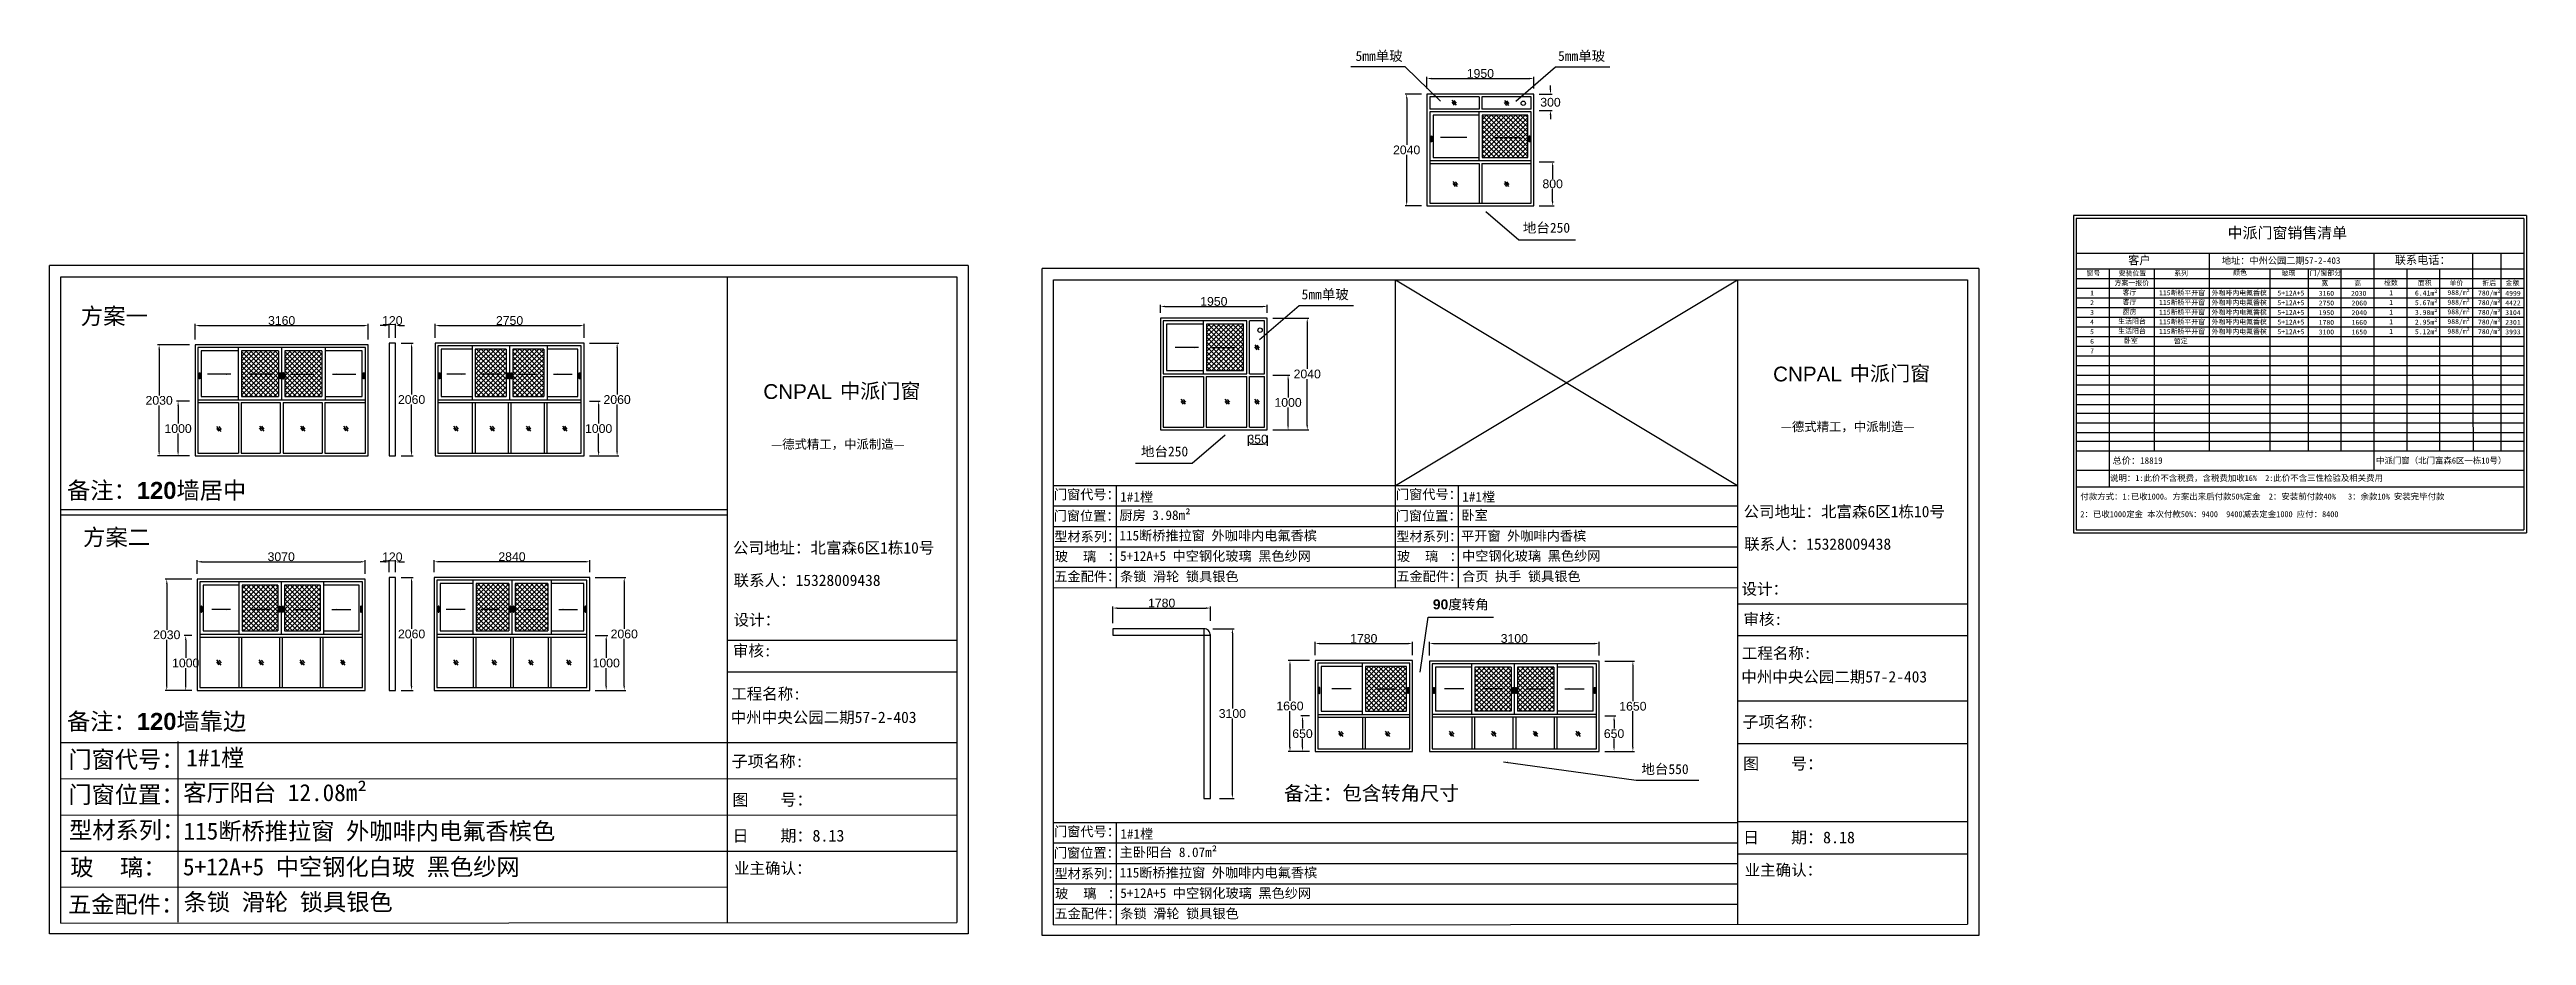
# Model space of a CAD drawing. Header units: inches. Extents: x -138455 to 599497, y -747149 to 13167.
# Drawn here: x 492452 to 537682, y -296026 to -279847 of the extents above; entities that cross this region are included whole.
import ezdxf

# ---------------------------------------------------------------- set-up
doc = ezdxf.new("R2010")
doc.units = ezdxf.units.IN
doc.header["$MEASUREMENT"] = 0
doc.header["$PDMODE"] = 35
doc.header["$PDSIZE"] = -3
doc.layers.add('0 @ 1', color=7, linetype='Continuous')
doc.styles.add('Annotative', font='arialbd.ttf')
doc.styles.add('MtXpl_', font='')
doc.styles.add('MtXpl__1', font='')
doc.styles.get("Standard").update_dxf_attribs({"font": 'arial.ttf'})
doc.styles.get('MtXpl_').set_extended_font_data('SimSun')
doc.styles.get('MtXpl__1').set_extended_font_data('SimSun', bold=True)
doc.dimstyles.get("Standard").update_dxf_attribs({"dimtxt": 80, "dimasz": 70, "dimexe": 40, "dimexo": 80, "dimgap": 0, "dimtad": 1, "dimtih": 1, "dimtoh": 1, "dimdec": 0, "dimzin": 0, "dimdsep": 46, "dimtxsty": 'Standard', "dimcen": 0.09, "dimadec": 0, "dimazin": 0, "dimtfac": 1, "dimtdec": 0, "dimtofl": 0, "dimtmove": 0, "dimatfit": 3, "dimfxl": 0, "dimtolj": 1, "dimtzin": 0, "dimarcsym": 0})
pattern_1 = [(45, (20206.355, 3889.766), (-44.194174, 44.194174), []), (135, (20206.355, 3889.766), (-44.194174, -44.194174), [])]
pattern_2 = [(45, (20206.355, 2546.794), (-44.194174, 44.194174), []), (135, (20206.355, 2546.794), (-44.194174, -44.194174), [])]

msp = doc.modelspace()

# ---------------------------------------------------------------- texts
for p in [(523925, -285908), (505486.2, -286228.3)]:
    msp.add_text('CNPAL', height=269.64).set_placement(p)
for s, height, style, p in [('中派门窗', 269.64, 'MtXpl_', (525325, -285896.9)), ('中派门窗', 269.64, 'MtXpl_', (506886.3, -286217.2)), ('—德式精工，中派制造—', 165.935, 'MtXpl_', (524066, -286817)), ('—德式精工，中派制造—', 165.935, 'MtXpl_', (505627.3, -287137.3)), ('1#1樘', 176.38, 'MtXpl__1', (512002.5, -288104.9)), ('1#1樘', 176.38, 'MtXpl__1', (518249.2, -288102.7)), ('厨房 3.98m²', 176.38, 'MtXpl__1', (511988, -288438.6)), ('卧室', 176.38, 'MtXpl__1', (518234.7, -288436.4)), ('公司地址：北富森6区1栋10号', 207.419, 'MtXpl_', (523386.3, -288388.7)), ('公司地址：北富森6区1栋10号', 207.419, 'MtXpl_', (504932, -289050.7)), ('115断桥推拉窗 外咖啡内电氟香槟', 176.385, 'MtXpl__1', (511988, -288811.7)), ('5+12A+5 中空钢化玻璃 黑色纱网 ', 176.385, 'MtXpl__1', (511999.7, -289184.8)), ('平开窗 外咖啡内香槟', 176.38, 'MtXpl__1', (518227.4, -288816.8)), ('中空钢化玻璃 黑色纱网 ', 176.385, 'MtXpl__1', (518246.3, -289182.6)), ('联系人：15328009438', 207.419, 'MtXpl_', (523397.5, -288981.7)), ('联系人：15328009438', 207.419, 'MtXpl_', (504943.3, -289643.7)), ('条锁 滑轮 锁具银色 ', 176.385, 'MtXpl__1', (511999.7, -289558)), ('合页 执手 锁具银色 ', 176.385, 'MtXpl__1', (518246.3, -289555.7)), ('设计：', 207.42, 'MtXpl_', (523349, -289801.6)), ('设计：', 207.42, 'MtXpl_', (504943.6, -290365.9)), ('审核:', 207.42, 'MtXpl_', (523384.6, -290354)), ('审核:', 207.42, 'MtXpl_', (504930.3, -290928.3)), ('工程名称:', 207.42, 'MtXpl_', (523354.1, -290975.2)), ('中州中央公园二期57-2-403', 207.419, 'MtXpl_', (523345.5, -291405.8)), ('工程名称:', 207.42, 'MtXpl_', (504900.1, -291715.6)), ('中州中央公园二期57-2-403', 207.419, 'MtXpl_', (504891.5, -292146.2)), ('子项名称:', 214.34, 'MtXpl_', (523366.1, -292232.4)), ('子项名称:', 214.34, 'MtXpl_', (504906.7, -292951.4)), ('图    号：', 214.34, 'MtXpl_', (523376.3, -292992.4)), ('图    号：', 214.34, 'MtXpl_', (504922.1, -293654.4)), ('日    期：8.13', 214.336, 'MtXpl_', (504922.8, -294311)), ('主卧阳台 8.07m²', 176.385, 'MtXpl__1', (511992.1, -294594.2)), ('1#1樘', 176.38, 'MtXpl__1', (512006.6, -294260.5)), ('日    期：8.18', 214.336, 'MtXpl_', (523377.1, -294342.9)), ('业主确认：', 207.42, 'MtXpl_', (504951.6, -294902.2)), ('115断桥推拉窗 外咖啡内电氟香槟', 176.385, 'MtXpl__1', (511992.1, -294967.3)), ('业主确认：', 207.42, 'MtXpl_', (523405.8, -294934.1)), ('5+12A+5 中空钢化玻璃 黑色纱网 ', 176.385, 'MtXpl__1', (512003.8, -295340.4)), ('条锁 滑轮 锁具银色 ', 176.385, 'MtXpl__1', (512003.8, -295713.6))]:
    msp.add_text(s, height=height, dxfattribs=dict(style=style)).set_placement(p)
at = {"layer": '0 @ 1', "style": 'Annotative'}
for s, height, p in [('备注：120墙居中', 311.13, (492771.2, -288054.1)), ('门窗代号：', 176.38, (510791.4, -288060.1)), ('门窗代号：', 176.38, (517038.1, -288057.9)), ('门窗位置：', 176.38, (510787.6, -288450.5)), ('门窗位置：', 176.38, (517034.3, -288448.2)), ('型材系列：', 176.38, (510798.7, -288828)), ('玻    璃   ：', 176.38, (510810.1, -289192.4)), ('型材系列：', 176.38, (517045.4, -288825.7)), ('玻    璃   ：', 176.38, (517056.8, -289190.2)), ('五金配件：', 176.38, (510799, -289557.2)), ('五金配件：', 176.38, (517045.7, -289555)), ('备注：120墙靠边', 311.13, (492771.2, -292272.6)), ('门窗代号：', 311.13, (492795, -292968)), ('门窗位置：', 311.13, (492795, -293608.9)), ('型材系列：', 311.13, (492808.1, -294256.5)), ('门窗位置：', 176.38, (510791.7, -294606)), ('门窗代号：', 176.38, (510795.5, -294215.7)), ('玻    璃：', 311.13, (492829.9, -294935.4)), ('型材系列：', 176.38, (510802.8, -294983.5)), ('五金配件：', 311.13, (492787.3, -295611.8)), ('玻    璃   ：', 176.38, (510814.2, -295348)), ('五金配件：', 176.38, (510803.1, -295712.8))]:
    msp.add_text(s, height=height, dxfattribs=at).set_placement(p)
for s, width, insert, char_height, attachment_point in [('{\\fSimSun|b1|i0|c134|p2;5mm单玻}', 1237.966, (517161.7, -279873.6), 180.693, 3), ('{\\fSimSun|b1|i0|c134|p2;5mm单玻}', 1237.966, (519998.2, -279873.6), 180.693, 1), ('{\\fSimSun|b1|i0|c134|p2;地台250}', 1237.966, (519356.1, -283011.7), 180.693, 1), ('{\\fSimSun|b1|i0|c134|p2;中派门窗销售清单}', 2802.276, (532225.2, -283094.3), 200, 1), ('{\\fSimSun|b1|i0|c134|p2;客户}', 485.592, (530408.9, -283619.9), 150, 1), ('{\\fSimSun|b1|i0|c134|p2;联系电话：}', 1409.924, (535276.7, -283615.7), 150, 1), ('{\\fSimSun|b1|i0|c134|p2;窗号}', 485.592, (529649.9, -283886), 90, 1), ('{\\fSimSun|b1|i0|c134|p2;安装位置}', 706.927, (530234.8, -283889.3), 90, 1), ('{\\fSimSun|b1|i0|c134|p2;系列}', 485.592, (531249.1, -283888.2), 90, 1), ('{\\fSimSun|b1|i0|c134|p2;地址：中州公园二期57-2-403}', 3483.473, (532120, -283640.7), 120, 1), ('{\\fSimSun|b1|i0|c134|p2;颜色}', 485.592, (532326.6, -283874.5), 90, 1), ('{\\fSimSun|b1|i0|c134|p2;玻璃}', 485.592, (533212.4, -283886.3), 90, 1), ('{\\fSimSun|b1|i0|c134|p2;门/窗部分}', 603.897, (533724.3, -283883.4), 90, 1), ('{\\fSimSun|b1|i0|c134|p2;樘数}', 603.897, (535080.5, -284061.9), 90, 1), ('{\\fSimSun|b1|i0|c134|p2;金额}', 603.897, (537301.4, -284063), 90, 1), ('{\\fSimSun|b1|i0|c134|p2;5mm单玻}', 1237.966, (515315.2, -284228.3), 180.693, 1), ('{\\fSimSun|b1|i0|c134|p2;2}', 485.592, (529714.3, -284424.8), 90, 1), ('{\\fSimSun|b1|i0|c134|p2;1}', 485.592, (529714.3, -284248.3), 90, 1), ('{\\fSimSun|b1|i0|c134|p2;方案一报价}', 921.091, (530160.5, -284064.7), 90, 1), ('{\\fSimSun|b1|i0|c134|p2;客厅}', 921.091, (530310.2, -284237.8), 90, 1), ('{\\fSimSun|b1|i0|c134|p2;客厅}', 921.091, (530310.2, -284414.3), 90, 1), ('{\\fSimSun|b1|i0|c134|p2;115断桥平开窗}', 921.091, (530972.7, -284244.5), 90, 1), ('{\\fSimSun|b1|i0|c134|p2;115断桥平开窗}', 921.091, (530972.7, -284420.9), 90, 1), ('{\\fSimSun|b1|i0|c134|p2;外咖啡内电氟香槟}', 1741.018, (531932.8, -284245.7), 90, 1), ('{\\fSimSun|b1|i0|c134|p2;外咖啡内电氟香槟}', 1741.018, (531932.8, -284422.1), 90, 1), ('{\\fSimSun|b1|i0|c134|p2;5+12A+5}', 753.781, (533133.9, -284249.4), 90, 1), ('{\\fSimSun|b1|i0|c134|p2;5+12A+5}', 753.781, (533133.9, -284425.9), 90, 1), ('{\\fSimSun|b1|i0|c134|p2;3160}', 753.781, (533888.3, -284254.7), 90, 1), ('{\\fSimSun|b1|i0|c134|p2;2750}', 753.781, (533888.3, -284431.1), 90, 1), ('{\\fSimSun|b1|i0|c134|p2;宽}', 603.897, (533937.2, -284069), 90, 1), ('{\\fSimSun|b1|i0|c134|p2;2030}', 753.781, (534478.8, -284254.8), 90, 1), ('{\\fSimSun|b1|i0|c134|p2;2060}', 753.781, (534488.3, -284431.1), 90, 1), ('{\\fSimSun|b1|i0|c134|p2;高}', 603.897, (534537.2, -284069), 90, 1), ('{\\fSimSun|b1|i0|c134|p2;1}', 753.781, (535177.9, -284244.8), 90, 1), ('{\\fSimSun|b1|i0|c134|p2;1}', 753.781, (535177.9, -284421.3), 90, 1), ('{\\fSimSun|b1|i0|c134|p2;5.67m²}', 753.781, (535645.9, -284426), 90, 1), ('{\\fSimSun|b1|i0|c134|p2;6.41m²}', 753.781, (535645.9, -284249.5), 90, 1), ('{\\fSimSun|b1|i0|c134|p2;面积}', 603.897, (535699, -284065.8), 90, 1), ('{\\fSimSun|b1|i0|c134|p2;988/m²}', 753.781, (536238.5, -284239.2), 90, 1), ('{\\fSimSun|b1|i0|c134|p2;988/m²}', 753.781, (536238.5, -284415.7), 90, 1), ('{\\fSimSun|b1|i0|c134|p2;单价}', 603.897, (536276.7, -284065.8), 90, 1), ('{\\fSimSun|b1|i0|c134|p2;780/m²}', 753.781, (536797.7, -284248.3), 90, 1), ('{\\fSimSun|b1|i0|c134|p2;780/m²}', 753.781, (536797.7, -284424.8), 90, 1), ('{\\fSimSun|b1|i0|c134|p2;折后}', 603.897, (536876.7, -284065.8), 90, 1), ('{\\fSimSun|b1|i0|c134|p2;4999}', 753.781, (537295.3, -284252.8), 90, 1), ('{\\fSimSun|b1|i0|c134|p2;4422}', 753.781, (537295.3, -284429.3), 90, 1), ('{\\fSimSun|b1|i0|c134|p2;方案一}', 1237.966, (494248.3, -284565.1), 300, 3), ('{\\fSimSun|b1|i0|c134|p2;4}', 485.592, (529714.3, -284777.7), 90, 1), ('{\\fSimSun|b1|i0|c134|p2;3}', 485.592, (529714.3, -284601.2), 90, 1), ('{\\fSimSun|b1|i0|c134|p2;生活阳台}', 921.091, (530227.1, -284765.5), 90, 1), ('{\\fSimSun|b1|i0|c134|p2;生活阳台}', 921.091, (530227.1, -284941.9), 90, 1), ('{\\fSimSun|b1|i0|c134|p2;厨房}', 921.091, (530310.2, -284590.7), 90, 1), ('{\\fSimSun|b1|i0|c134|p2;115断桥平开窗}', 921.091, (530972.7, -284597.4), 90, 1), ('{\\fSimSun|b1|i0|c134|p2;115断桥平开窗}', 921.091, (530972.7, -284773.9), 90, 1), ('{\\fSimSun|b1|i0|c134|p2;115断桥平开窗}', 921.091, (530972.7, -284950.3), 90, 1), ('{\\fSimSun|b1|i0|c134|p2;外咖啡内电氟香槟}', 1741.018, (531932.8, -284598.6), 90, 1), ('{\\fSimSun|b1|i0|c134|p2;外咖啡内电氟香槟}', 1741.018, (531932.8, -284775.1), 90, 1), ('{\\fSimSun|b1|i0|c134|p2;外咖啡内电氟香槟}', 1741.018, (531932.8, -284951.5), 90, 1), ('{\\fSimSun|b1|i0|c134|p2;5+12A+5}', 753.781, (533133.9, -284602.4), 90, 1), ('{\\fSimSun|b1|i0|c134|p2;5+12A+5}', 753.781, (533133.9, -284778.8), 90, 1), ('{\\fSimSun|b1|i0|c134|p2;1950}', 753.781, (533888.3, -284607.6), 90, 1), ('{\\fSimSun|b1|i0|c134|p2;1780}', 753.781, (533888.3, -284784.1), 90, 1), ('{\\fSimSun|b1|i0|c134|p2;2040}', 753.781, (534488.3, -284607.6), 90, 1), ('{\\fSimSun|b1|i0|c134|p2;1660}', 753.781, (534488.3, -284784.1), 90, 1), ('{\\fSimSun|b1|i0|c134|p2;1}', 753.781, (535177.9, -284597.8), 90, 1), ('{\\fSimSun|b1|i0|c134|p2;1}', 753.781, (535177.9, -284774.2), 90, 1), ('{\\fSimSun|b1|i0|c134|p2;1}', 753.781, (535177.9, -284950.7), 90, 1), ('{\\fSimSun|b1|i0|c134|p2;3.98m²}', 753.781, (535645.9, -284602.4), 90, 1), ('{\\fSimSun|b1|i0|c134|p2;5.12m²}', 753.781, (535645.9, -284955.4), 90, 1), ('{\\fSimSun|b1|i0|c134|p2;2.95m²}', 753.781, (535645.9, -284778.9), 90, 1), ('{\\fSimSun|b1|i0|c134|p2;988/m²}', 753.781, (536238.5, -284592.2), 90, 1), ('{\\fSimSun|b1|i0|c134|p2;988/m²}', 753.781, (536238.5, -284768.7), 90, 1), ('{\\fSimSun|b1|i0|c134|p2;988/m²}', 753.781, (536238.5, -284945.1), 90, 1), ('{\\fSimSun|b1|i0|c134|p2;780/m²}', 753.781, (536797.7, -284601.3), 90, 1), ('{\\fSimSun|b1|i0|c134|p2;780/m²}', 753.781, (536797.7, -284777.7), 90, 1), ('{\\fSimSun|b1|i0|c134|p2;780/m²}', 753.781, (536797.7, -284954.2), 90, 1), ('{\\fSimSun|b1|i0|c134|p2;3104}', 753.781, (537295.3, -284605.8), 90, 1), ('{\\fSimSun|b1|i0|c134|p2;2301}', 753.781, (537295.3, -284782.3), 90, 1), ('{\\fSimSun|b1|i0|c134|p2;5}', 485.592, (529714.3, -284954.2), 90, 1), ('{\\fSimSun|b1|i0|c134|p2;6}', 485.592, (529714.3, -285130.6), 90, 1), ('{\\fSimSun|b1|i0|c134|p2;7}', 485.592, (529714.3, -285307.1), 90, 1), ('{\\fSimSun|b1|i0|c134|p2;卧室}', 921.091, (530332.6, -285118.4), 90, 1), ('{\\fSimSun|b1|i0|c134|p2;暂定}', 921.091, (531243.8, -285126.8), 90, 1), ('{\\fSimSun|b1|i0|c134|p2;5+12A+5}', 753.781, (533133.9, -284955.3), 90, 1), ('{\\fSimSun|b1|i0|c134|p2;3100}', 753.781, (533888.3, -284960.5), 90, 1), ('{\\fSimSun|b1|i0|c134|p2;1650}', 753.781, (534488.3, -284960.5), 90, 1), ('{\\fSimSun|b1|i0|c134|p2;3993}', 753.781, (537295.3, -284958.7), 90, 1), ('{\\fSimSun|b1|i0|c134|p2;地台250}', 1237.966, (513243.7, -287096.6), 180.693, 3), ('{\\fSimSun|b1|i0|c134|p2;说明：1:此价不含税费，含税费加收16%  2:此价不含三性检验及相关费用}', 6113.097, (530077.5, -287617.7), 110, 1), ('{\\fSimSun|b1|i0|c134|p2;总价：18819}', 2423.77, (530125, -287293.6), 120, 1), ('{\\fSimSun|b1|i0|c134|p2;中派门窗（北门富森6区一栋10号）}', 2734.804, (534935.1, -287297.4), 110, 1), ('{\\fSimSun|b1|i0|c134|p2;付款方式：1:已收1000。方案出来后付款50%定金  2：安装前付款40%   3：余款10% 安装完毕付款}', 7317.005, (529536.2, -287955.1), 110, 1), ('{\\fSimSun|b1|i0|c134|p2;方案二}', 1237.966, (494290.3, -288602.8), 300, 3), ('{\\fSimSun|b1|i0|c134|p2;2：已收1000定金 本次付款50%：9400  9400减去定金1000 应付：8400}', 7317.005, (529536.2, -288277.2), 110, 1), ('90{\\fSimSun|b1|i0|c134|p2;度转角}', 1237.966, (517712.6, -289889.7), 180.693, 1), ('{\\fSimSun|b1|i0|c134|p2;1#1樘}', 4396.385, (494949.4, -292625.1), 311.128, 1), ('{\\fSimSun|b1|i0|c134|p2;地台550}', 1237.966, (521521.2, -292897.9), 180.693, 1), ('{\\fSimSun|b1|i0|c134|p2;客厅阳台 12.08m²}', 4396.385, (494894, -293262), 311.128, 1), ('{\\fSimSun|b1|i0|c134|p2;备注：包含转角尺寸}', 5580.726, (514996, -293298.6), 260, 1), ('{\\fSimSun|b1|i0|c134|p2;115断桥推拉窗 外咖啡内电氟香槟色}', 9006.576, (494897.8, -293964.2), 311.128, 1), ('{\\fSimSun|b1|i0|c134|p2;5+12A+5 中空钢化白玻 黑色纱网}', 7839.588, (494888, -294616.8), 311.128, 1), ('{\\fSimSun|b1|i0|c134|p2;条锁 滑轮 锁具银色 }', 7563.173, (494900, -295259.6), 311.128, 1)]:
    msp.add_mtext_dynamic_manual_height_columns(s, width=width, gutter_width=903.5, heights=[0], dxfattribs=dict(at, insert=insert, char_height=char_height, attachment_point=attachment_point))

# ---------------------------------------------------------------- blocks, each defined once
blk = doc.blocks.new('*D1152')
at = {"color": 0, "lineweight": -2, "transparency": 16777216}
for p, q in [((495110, -285140), (495110, -284858)), ((495190, -284888), (498190, -284888)), ((498270, -285140), (498270, -284858))]:
    blk.add_line(p, q, dxfattribs=at)
at = {"color": 0, "transparency": 16777216}
for points in [[(495190, -284875), (495190, -284902), (495110, -284888)], [(498190, -284875), (498190, -284902), (498270, -284888)]]:
    blk.add_solid(points, dxfattribs=at)
at = {"layer": 'Defpoints', "color": 0, "transparency": 16777216}
for p in [(498270, -284888), (495110, -285240), (498270, -285240)]:
    blk.add_point(p, dxfattribs=at)
at = {"color": 0, "transparency": 16777216, "insert": (496690, -284797), "char_height": 160, "attachment_point": 5}
blk.add_mtext('\\A1;3160', dxfattribs=at)
blk = doc.blocks.new('*D1153')
at = {"color": 0, "lineweight": -2, "transparency": 16777216}
for p, q in [((495010, -286270), (494769, -286270)), ((494799, -286350), (494799, -286678)), ((494799, -287190), (494799, -286862)), ((495010, -287270), (494769, -287270))]:
    blk.add_line(p, q, dxfattribs=at)
at = {"color": 0, "transparency": 16777216}
for points in [[(494786, -286350), (494812, -286350), (494799, -286270)], [(494786, -287190), (494812, -287190), (494799, -287270)]]:
    blk.add_solid(points, dxfattribs=at)
at = {"layer": 'Defpoints', "color": 0, "transparency": 16777216}
for p in [(495110, -286270), (494799, -287270), (495110, -287270)]:
    blk.add_point(p, dxfattribs=at)
at = {"color": 0, "transparency": 16777216, "insert": (494799, -286770), "char_height": 160, "attachment_point": 5}
blk.add_mtext('\\A1;1000', dxfattribs=at)
blk = doc.blocks.new('123as')
at = {"color": 0}
for p, q in [((90189, 51387), (90252, 51462)), ((90194, 51330), (90312, 51470)), ((90251, 51335), (90314, 51410))]:
    blk.add_line(p, q, dxfattribs=at)
blk = doc.blocks.new('*D1154')
at = {"color": 0, "lineweight": -2, "transparency": 16777216}
for p, q in [((498871, -285210), (499093, -285210)), ((499063, -285290), (499063, -286148)), ((499063, -287190), (499063, -286332)), ((498871, -287270), (499093, -287270))]:
    blk.add_line(p, q, dxfattribs=at)
at = {"color": 0, "transparency": 16777216}
for points in [[(499049, -285290), (499076, -285290), (499063, -285210)], [(499049, -287190), (499076, -287190), (499063, -287270)]]:
    blk.add_solid(points, dxfattribs=at)
at = {"layer": 'Defpoints', "color": 0, "transparency": 16777216}
for p in [(498771, -285210), (498771, -287270), (499063, -287270)]:
    blk.add_point(p, dxfattribs=at)
at = {"color": 0, "transparency": 16777216, "insert": (499063, -286240), "char_height": 160, "attachment_point": 5}
blk.add_mtext('\\A1;2060', dxfattribs=at)
blk = doc.blocks.new('*D1155')
at = {"color": 0, "lineweight": -2, "transparency": 16777216}
for p, q in [((499492, -285110), (499492, -284858)), ((499572, -284888), (502132, -284888)), ((502212, -285110), (502212, -284858))]:
    blk.add_line(p, q, dxfattribs=at)
at = {"color": 0, "transparency": 16777216}
for points in [[(499572, -284875), (499572, -284902), (499492, -284888)], [(502132, -284875), (502132, -284902), (502212, -284888)]]:
    blk.add_solid(points, dxfattribs=at)
at = {"layer": 'Defpoints', "color": 0, "transparency": 16777216}
for p in [(502212, -284888), (499492, -285210), (502212, -285210)]:
    blk.add_point(p, dxfattribs=at)
at = {"color": 0, "transparency": 16777216, "insert": (500852, -284797), "char_height": 160, "attachment_point": 5}
blk.add_mtext('\\A1;2750', dxfattribs=at)
blk = doc.blocks.new('*D1156')
at = {"color": 0, "lineweight": -2, "transparency": 16777216}
for p, q in [((502312, -285210), (502846, -285210)), ((502816, -285290), (502816, -286148)), ((502816, -287190), (502816, -286332)), ((502312, -287270), (502846, -287270))]:
    blk.add_line(p, q, dxfattribs=at)
at = {"color": 0, "transparency": 16777216}
for points in [[(502803, -285290), (502830, -285290), (502816, -285210)], [(502803, -287190), (502830, -287190), (502816, -287270)]]:
    blk.add_solid(points, dxfattribs=at)
at = {"layer": 'Defpoints', "color": 0, "transparency": 16777216}
for p in [(502212, -285210), (502212, -287270), (502816, -287270)]:
    blk.add_point(p, dxfattribs=at)
at = {"color": 0, "transparency": 16777216, "insert": (502816, -286240), "char_height": 160, "attachment_point": 5}
blk.add_mtext('\\A1;2060', dxfattribs=at)
blk = doc.blocks.new('*D1157')
at = {"color": 0, "lineweight": -2, "transparency": 16777216}
for p, q in [((502312, -286270), (502509, -286270)), ((502479, -286350), (502479, -286678)), ((502479, -287190), (502479, -286862)), ((502312, -287270), (502509, -287270))]:
    blk.add_line(p, q, dxfattribs=at)
at = {"color": 0, "transparency": 16777216}
for points in [[(502465, -286350), (502492, -286350), (502479, -286270)], [(502465, -287190), (502492, -287190), (502479, -287270)]]:
    blk.add_solid(points, dxfattribs=at)
at = {"layer": 'Defpoints', "color": 0, "transparency": 16777216}
for p in [(502212, -286270), (502212, -287270), (502479, -287270)]:
    blk.add_point(p, dxfattribs=at)
at = {"color": 0, "transparency": 16777216, "insert": (502479, -286770), "char_height": 160, "attachment_point": 5}
blk.add_mtext('\\A1;1000', dxfattribs=at)
blk = doc.blocks.new('*D1158')
at = {"color": 0, "lineweight": -2, "transparency": 16777216}
for p, q in [((495010, -285240), (494423, -285240)), ((494453, -285320), (494453, -286163)), ((494453, -287190), (494453, -286347)), ((495010, -287270), (494423, -287270))]:
    blk.add_line(p, q, dxfattribs=at)
at = {"color": 0, "transparency": 16777216}
for points in [[(494440, -285320), (494467, -285320), (494453, -285240)], [(494440, -287190), (494467, -287190), (494453, -287270)]]:
    blk.add_solid(points, dxfattribs=at)
at = {"layer": 'Defpoints', "color": 0, "transparency": 16777216}
for p in [(495110, -285240), (494453, -287270), (495110, -287270)]:
    blk.add_point(p, dxfattribs=at)
at = {"color": 0, "transparency": 16777216, "insert": (494453, -286255), "char_height": 160, "attachment_point": 5}
blk.add_mtext('\\A1;2030', dxfattribs=at)
blk = doc.blocks.new('*D1159')
at = {"color": 0, "lineweight": -2, "transparency": 16777216}
for p, q in [((498571, -284889), (498491, -284889)), ((498651, -285110), (498651, -284859)), ((498771, -285110), (498771, -284859)), ((498851, -284889), (498931, -284889))]:
    blk.add_line(p, q, dxfattribs=at)
at = {"color": 0, "transparency": 16777216}
for points in [[(498571, -284875), (498571, -284902), (498651, -284889)], [(498851, -284875), (498851, -284902), (498771, -284889)]]:
    blk.add_solid(points, dxfattribs=at)
at = {"layer": 'Defpoints', "color": 0, "transparency": 16777216}
for p in [(498771, -284889), (498651, -285210), (498771, -285210)]:
    blk.add_point(p, dxfattribs=at)
at = {"color": 0, "transparency": 16777216, "insert": (498711, -284797), "char_height": 160, "attachment_point": 5}
blk.add_mtext('\\A1;120', dxfattribs=at)
blk = doc.blocks.new('*D1160')
at = {"color": 0, "lineweight": -2, "transparency": 16777216}
for p, q in [((495047, -289521), (494562, -289521)), ((494592, -289601), (494592, -290444)), ((494592, -291471), (494592, -290627)), ((495047, -291551), (494562, -291551))]:
    blk.add_line(p, q, dxfattribs=at)
at = {"color": 0, "transparency": 16777216}
for points in [[(494579, -289601), (494605, -289601), (494592, -289521)], [(494579, -291471), (494605, -291471), (494592, -291551)]]:
    blk.add_solid(points, dxfattribs=at)
at = {"layer": 'Defpoints', "color": 0, "transparency": 16777216}
for p in [(495147, -289521), (494592, -291551), (495147, -291551)]:
    blk.add_point(p, dxfattribs=at)
at = {"color": 0, "transparency": 16777216, "insert": (494592, -290536), "char_height": 160, "attachment_point": 5}
blk.add_mtext('\\A1;2030', dxfattribs=at)
blk = doc.blocks.new('*D1161')
at = {"color": 0, "lineweight": -2, "transparency": 16777216}
for p, q in [((495147, -289421), (495147, -289172)), ((495227, -289202), (498137, -289202)), ((498217, -289421), (498217, -289172))]:
    blk.add_line(p, q, dxfattribs=at)
at = {"color": 0, "transparency": 16777216}
for points in [[(495227, -289188), (495227, -289215), (495147, -289202)], [(498137, -289188), (498137, -289215), (498217, -289202)]]:
    blk.add_solid(points, dxfattribs=at)
at = {"layer": 'Defpoints', "color": 0, "transparency": 16777216}
for p in [(498217, -289202), (495147, -289521), (498217, -289521)]:
    blk.add_point(p, dxfattribs=at)
at = {"color": 0, "transparency": 16777216, "insert": (496682, -289110), "char_height": 160, "attachment_point": 5}
blk.add_mtext('\\A1;3070', dxfattribs=at)
blk = doc.blocks.new('*D1162')
at = {"color": 0, "lineweight": -2, "transparency": 16777216}
for p, q in [((495047, -290551), (494908, -290551)), ((494938, -290631), (494938, -290959)), ((494938, -291471), (494938, -291142)), ((495047, -291551), (494908, -291551))]:
    blk.add_line(p, q, dxfattribs=at)
at = {"color": 0, "transparency": 16777216}
for points in [[(494925, -290631), (494952, -290631), (494938, -290551)], [(494925, -291471), (494952, -291471), (494938, -291551)]]:
    blk.add_solid(points, dxfattribs=at)
at = {"layer": 'Defpoints', "color": 0, "transparency": 16777216}
for p in [(495147, -290551), (494938, -291551), (495147, -291551)]:
    blk.add_point(p, dxfattribs=at)
at = {"color": 0, "transparency": 16777216, "insert": (494938, -291051), "char_height": 160, "attachment_point": 5}
blk.add_mtext('\\A1;1000', dxfattribs=at)
blk = doc.blocks.new('123z')
at = {"color": 0}
for points in [[(94078, 52755), (94078, 52755, 0.414214), (94088, 52765), (94088, 52845, 0.414214), (94078, 52855), (94078, 52855, 0.414214), (94068, 52845), (94068, 52765, 0.414214)], [(94078, 52775), (94078, 52775, 0.414214), (94083, 52780), (94083, 52830, 0.414214), (94078, 52835), (94078, 52835, 0.414214), (94073, 52830), (94073, 52780, 0.414214)]]:
    blk.add_lwpolyline(points, format="xyb", close=True, dxfattribs=at)
blk = doc.blocks.new('*D1163')
at = {"color": 0, "lineweight": -2, "transparency": 16777216}
for p, q in [((498871, -289491), (499093, -289491)), ((499063, -289571), (499063, -290429)), ((499063, -291471), (499063, -290612)), ((498871, -291551), (499093, -291551))]:
    blk.add_line(p, q, dxfattribs=at)
at = {"color": 0, "transparency": 16777216}
for points in [[(499049, -289571), (499076, -289571), (499063, -289491)], [(499049, -291471), (499076, -291471), (499063, -291551)]]:
    blk.add_solid(points, dxfattribs=at)
at = {"layer": 'Defpoints', "color": 0, "transparency": 16777216}
for p in [(498771, -289491), (498771, -291551), (499063, -291551)]:
    blk.add_point(p, dxfattribs=at)
at = {"color": 0, "transparency": 16777216, "insert": (499063, -290521), "char_height": 160, "attachment_point": 5}
blk.add_mtext('\\A1;2060', dxfattribs=at)
blk = doc.blocks.new('*D1164')
at = {"color": 0, "lineweight": -2, "transparency": 16777216}
for p, q in [((502416, -289491), (502976, -289491)), ((502946, -289571), (502946, -290429)), ((502946, -291471), (502946, -290612)), ((502416, -291551), (502976, -291551))]:
    blk.add_line(p, q, dxfattribs=at)
at = {"color": 0, "transparency": 16777216}
for points in [[(502933, -289571), (502959, -289571), (502946, -289491)], [(502933, -291471), (502959, -291471), (502946, -291551)]]:
    blk.add_solid(points, dxfattribs=at)
at = {"layer": 'Defpoints', "color": 0, "transparency": 16777216}
for p in [(502316, -289491), (502316, -291551), (502946, -291551)]:
    blk.add_point(p, dxfattribs=at)
at = {"color": 0, "transparency": 16777216, "insert": (502946, -290521), "char_height": 160, "attachment_point": 5}
blk.add_mtext('\\A1;2060', dxfattribs=at)
blk = doc.blocks.new('*D1165')
at = {"color": 0, "lineweight": -2, "transparency": 16777216}
for p, q in [((498571, -289205), (498491, -289205)), ((498651, -289391), (498651, -289175)), ((498771, -289391), (498771, -289175)), ((498851, -289205), (498931, -289205))]:
    blk.add_line(p, q, dxfattribs=at)
at = {"color": 0, "transparency": 16777216}
for points in [[(498571, -289192), (498571, -289218), (498651, -289205)], [(498851, -289192), (498851, -289218), (498771, -289205)]]:
    blk.add_solid(points, dxfattribs=at)
at = {"layer": 'Defpoints', "color": 0, "transparency": 16777216}
for p in [(498771, -289205), (498651, -289491), (498771, -289491)]:
    blk.add_point(p, dxfattribs=at)
at = {"color": 0, "transparency": 16777216, "insert": (498711, -289113), "char_height": 160, "attachment_point": 5}
blk.add_mtext('\\A1;120', dxfattribs=at)
blk = doc.blocks.new('*D1166')
at = {"color": 0, "lineweight": -2, "transparency": 16777216}
for p, q in [((499476, -289391), (499476, -289172)), ((502236, -289202), (499556, -289202)), ((502316, -289391), (502316, -289172))]:
    blk.add_line(p, q, dxfattribs=at)
at = {"color": 0, "transparency": 16777216}
for points in [[(499556, -289188), (499556, -289215), (499476, -289202)], [(502236, -289188), (502236, -289215), (502316, -289202)]]:
    blk.add_solid(points, dxfattribs=at)
at = {"layer": 'Defpoints', "color": 0, "transparency": 16777216}
for p in [(499476, -289202), (499476, -289491), (502316, -289491)]:
    blk.add_point(p, dxfattribs=at)
at = {"color": 0, "transparency": 16777216, "insert": (500896, -289110), "char_height": 160, "attachment_point": 5}
blk.add_mtext('\\A1;2840', dxfattribs=at)
blk = doc.blocks.new('*D1167')
at = {"color": 0, "lineweight": -2, "transparency": 16777216}
for p, q in [((502416, -290551), (502647, -290551)), ((502617, -290631), (502617, -290959)), ((502617, -291471), (502617, -291142)), ((502416, -291551), (502647, -291551))]:
    blk.add_line(p, q, dxfattribs=at)
at = {"color": 0, "transparency": 16777216}
for points in [[(502603, -290631), (502630, -290631), (502617, -290551)], [(502603, -291471), (502630, -291471), (502617, -291551)]]:
    blk.add_solid(points, dxfattribs=at)
at = {"layer": 'Defpoints', "color": 0, "transparency": 16777216}
for p in [(502316, -290551), (502316, -291551), (502617, -291551)]:
    blk.add_point(p, dxfattribs=at)
at = {"color": 0, "transparency": 16777216, "insert": (502617, -291051), "char_height": 160, "attachment_point": 5}
blk.add_mtext('\\A1;1000', dxfattribs=at)
blk = doc.blocks.new('*D1168')
at = {"color": 0, "lineweight": -2, "transparency": 16777216}
for p, q in [((519655, -280661), (519890, -280661)), ((519860, -280581), (519860, -280501)), ((519655, -280961), (519890, -280961)), ((519860, -281041), (519860, -281121))]:
    blk.add_line(p, q, dxfattribs=at)
at = {"color": 0, "transparency": 16777216}
for points in [[(519847, -280581), (519874, -280581), (519860, -280661)], [(519847, -281041), (519874, -281041), (519860, -280961)]]:
    blk.add_solid(points, dxfattribs=at)
at = {"layer": 'Defpoints', "color": 0, "transparency": 16777216}
for p in [(519555, -280661), (519860, -280661), (519555, -280961)]:
    blk.add_point(p, dxfattribs=at)
at = {"color": 0, "transparency": 16777216, "insert": (519860, -280811), "char_height": 160, "attachment_point": 5}
blk.add_mtext('\\A1;300', dxfattribs=at)
blk = doc.blocks.new('*D1169')
at = {"color": 0, "lineweight": -2, "transparency": 16777216}
for p, q in [((517605, -280561), (517605, -280347)), ((517685, -280377), (519475, -280377)), ((519555, -280561), (519555, -280347))]:
    blk.add_line(p, q, dxfattribs=at)
at = {"color": 0, "transparency": 16777216}
for points in [[(517685, -280363), (517685, -280390), (517605, -280377)], [(519475, -280363), (519475, -280390), (519555, -280377)]]:
    blk.add_solid(points, dxfattribs=at)
at = {"layer": 'Defpoints', "color": 0, "transparency": 16777216}
for p in [(519555, -280377), (517605, -280661), (519555, -280661)]:
    blk.add_point(p, dxfattribs=at)
at = {"color": 0, "transparency": 16777216, "insert": (518580, -280285), "char_height": 160, "attachment_point": 5}
blk.add_mtext('\\A1;1950', dxfattribs=at)
blk = doc.blocks.new('*D1170')
at = {"color": 0, "lineweight": -2, "transparency": 16777216}
for p, q in [((517505, -280661), (517204, -280661)), ((517234, -280741), (517234, -281590)), ((517234, -282621), (517234, -281773)), ((517505, -282701), (517204, -282701))]:
    blk.add_line(p, q, dxfattribs=at)
at = {"color": 0, "transparency": 16777216}
for points in [[(517221, -280741), (517247, -280741), (517234, -280661)], [(517221, -282621), (517247, -282621), (517234, -282701)]]:
    blk.add_solid(points, dxfattribs=at)
at = {"layer": 'Defpoints', "color": 0, "transparency": 16777216}
for p in [(517605, -280661), (517234, -282701), (517605, -282701)]:
    blk.add_point(p, dxfattribs=at)
at = {"color": 0, "transparency": 16777216, "insert": (517234, -281681), "char_height": 160, "attachment_point": 5}
blk.add_mtext('\\A1;2040', dxfattribs=at)
blk = doc.blocks.new('*D1171')
at = {"color": 0, "lineweight": -2, "transparency": 16777216}
for p, q in [((519655, -281901), (519930, -281901)), ((519900, -281981), (519900, -282210)), ((519900, -282621), (519900, -282393)), ((519655, -282701), (519930, -282701))]:
    blk.add_line(p, q, dxfattribs=at)
at = {"color": 0, "transparency": 16777216}
for points in [[(519886, -281981), (519913, -281981), (519900, -281901)], [(519886, -282621), (519913, -282621), (519900, -282701)]]:
    blk.add_solid(points, dxfattribs=at)
at = {"layer": 'Defpoints', "color": 0, "transparency": 16777216}
for p in [(519555, -281901), (519555, -282701), (519900, -282701)]:
    blk.add_point(p, dxfattribs=at)
at = {"color": 0, "transparency": 16777216, "insert": (519900, -282301), "char_height": 160, "attachment_point": 5}
blk.add_mtext('\\A1;800', dxfattribs=at)
blk = doc.blocks.new('*D1172')
at = {"color": 0, "lineweight": -2, "transparency": 16777216}
for p, q in [((515461, -291006), (515073, -291006)), ((515103, -291086), (515103, -291744)), ((515103, -292586), (515103, -291927)), ((515461, -292666), (515073, -292666))]:
    blk.add_line(p, q, dxfattribs=at)
at = {"color": 0, "transparency": 16777216}
for points in [[(515089, -291086), (515116, -291086), (515103, -291006)], [(515089, -292586), (515116, -292586), (515103, -292666)]]:
    blk.add_solid(points, dxfattribs=at)
at = {"layer": 'Defpoints', "color": 0, "transparency": 16777216}
for p in [(515561, -291006), (515103, -292666), (515561, -292666)]:
    blk.add_point(p, dxfattribs=at)
at = {"color": 0, "transparency": 16777216, "insert": (515103, -291836), "char_height": 160, "attachment_point": 5}
blk.add_mtext('\\A1;1660', dxfattribs=at)
blk = doc.blocks.new('*D1173')
at = {"color": 0, "lineweight": -2, "transparency": 16777216}
for p, q in [((515561, -290906), (515561, -290665)), ((515641, -290695), (517261, -290695)), ((517341, -290906), (517341, -290665))]:
    blk.add_line(p, q, dxfattribs=at)
at = {"color": 0, "transparency": 16777216}
for points in [[(515641, -290681), (515641, -290708), (515561, -290695)], [(517261, -290681), (517261, -290708), (517341, -290695)]]:
    blk.add_solid(points, dxfattribs=at)
at = {"layer": 'Defpoints', "color": 0, "transparency": 16777216}
for p in [(517341, -290695), (515561, -291006), (517341, -291006)]:
    blk.add_point(p, dxfattribs=at)
at = {"color": 0, "transparency": 16777216, "insert": (516451, -290603), "char_height": 160, "attachment_point": 5}
blk.add_mtext('\\A1;1780', dxfattribs=at)
blk = doc.blocks.new('*D1174')
at = {"color": 0, "lineweight": -2, "transparency": 16777216}
for p, q in [((515461, -292016), (515302, -292016)), ((515332, -292096), (515332, -292249)), ((515332, -292586), (515332, -292432)), ((515461, -292666), (515302, -292666))]:
    blk.add_line(p, q, dxfattribs=at)
at = {"color": 0, "transparency": 16777216}
for points in [[(515319, -292096), (515345, -292096), (515332, -292016)], [(515319, -292586), (515345, -292586), (515332, -292666)]]:
    blk.add_solid(points, dxfattribs=at)
at = {"layer": 'Defpoints', "color": 0, "transparency": 16777216}
for p in [(515561, -292016), (515332, -292666), (515561, -292666)]:
    blk.add_point(p, dxfattribs=at)
at = {"color": 0, "transparency": 16777216, "insert": (515332, -292341), "char_height": 160, "attachment_point": 5}
blk.add_mtext('\\A1;650', dxfattribs=at)
blk = doc.blocks.new('*D1175')
at = {"color": 0, "lineweight": -2, "transparency": 16777216}
for p, q in [((520850, -292016), (521051, -292016)), ((521021, -292096), (521021, -292249)), ((521021, -292586), (521021, -292432)), ((520850, -292666), (521051, -292666))]:
    blk.add_line(p, q, dxfattribs=at)
at = {"color": 0, "transparency": 16777216}
for points in [[(521008, -292096), (521034, -292096), (521021, -292016)], [(521008, -292586), (521034, -292586), (521021, -292666)]]:
    blk.add_solid(points, dxfattribs=at)
at = {"layer": 'Defpoints', "color": 0, "transparency": 16777216}
for p in [(520750, -292016), (520750, -292666), (521021, -292666)]:
    blk.add_point(p, dxfattribs=at)
at = {"color": 0, "transparency": 16777216, "insert": (521021, -292341), "char_height": 160, "attachment_point": 5}
blk.add_mtext('\\A1;650', dxfattribs=at)
blk = doc.blocks.new('*D1176')
at = {"color": 0, "lineweight": -2, "transparency": 16777216}
for p, q in [((517650, -290916), (517650, -290665)), ((517730, -290695), (520670, -290695)), ((520750, -290916), (520750, -290665))]:
    blk.add_line(p, q, dxfattribs=at)
at = {"color": 0, "transparency": 16777216}
for points in [[(517730, -290681), (517730, -290708), (517650, -290695)], [(520670, -290681), (520670, -290708), (520750, -290695)]]:
    blk.add_solid(points, dxfattribs=at)
at = {"layer": 'Defpoints', "color": 0, "transparency": 16777216}
for p in [(520750, -290695), (517650, -291016), (520750, -291016)]:
    blk.add_point(p, dxfattribs=at)
at = {"color": 0, "transparency": 16777216, "insert": (519200, -290603), "char_height": 160, "attachment_point": 5}
blk.add_mtext('\\A1;3100', dxfattribs=at)
blk = doc.blocks.new('*D1177')
at = {"color": 0, "lineweight": -2, "transparency": 16777216}
for p, q in [((520850, -291016), (521395, -291016)), ((521365, -291096), (521365, -291749)), ((521365, -292586), (521365, -291932)), ((520850, -292666), (521395, -292666))]:
    blk.add_line(p, q, dxfattribs=at)
at = {"color": 0, "transparency": 16777216}
for points in [[(521352, -291096), (521378, -291096), (521365, -291016)], [(521352, -292586), (521378, -292586), (521365, -292666)]]:
    blk.add_solid(points, dxfattribs=at)
at = {"layer": 'Defpoints', "color": 0, "transparency": 16777216}
for p in [(520750, -291016), (520750, -292666), (521365, -292666)]:
    blk.add_point(p, dxfattribs=at)
at = {"color": 0, "transparency": 16777216, "insert": (521365, -291841), "char_height": 160, "attachment_point": 5}
blk.add_mtext('\\A1;1650', dxfattribs=at)
blk = doc.blocks.new('*D1178')
at = {"color": 0, "lineweight": -2, "transparency": 16777216}
for p, q in [((511870, -290324), (511870, -290017)), ((511950, -290047), (513570, -290047)), ((513650, -290283), (513650, -290017))]:
    blk.add_line(p, q, dxfattribs=at)
at = {"color": 0, "transparency": 16777216}
for points in [[(511950, -290034), (511950, -290061), (511870, -290047)], [(513570, -290034), (513570, -290061), (513650, -290047)]]:
    blk.add_solid(points, dxfattribs=at)
at = {"layer": 'Defpoints', "color": 0, "transparency": 16777216}
for p in [(513650, -290047), (511870, -290424), (513650, -290383)]:
    blk.add_point(p, dxfattribs=at)
at = {"color": 0, "transparency": 16777216, "insert": (512760, -289956), "char_height": 160, "attachment_point": 5}
blk.add_mtext('\\A1;1780', dxfattribs=at)
blk = doc.blocks.new('*D1179')
at = {"color": 0, "lineweight": -2, "transparency": 16777216}
for p, q in [((513697, -290424), (514081, -290424)), ((514051, -290504), (514051, -291883)), ((514051, -293444), (514051, -292066)), ((513815, -293524), (514081, -293524))]:
    blk.add_line(p, q, dxfattribs=at)
at = {"color": 0, "transparency": 16777216}
for points in [[(514038, -290504), (514065, -290504), (514051, -290424)], [(514038, -293444), (514065, -293444), (514051, -293524)]]:
    blk.add_solid(points, dxfattribs=at)
at = {"layer": 'Defpoints', "color": 0, "transparency": 16777216}
for p in [(513597, -290424), (513715, -293524), (514051, -293524)]:
    blk.add_point(p, dxfattribs=at)
at = {"color": 0, "transparency": 16777216, "insert": (514051, -291974), "char_height": 160, "attachment_point": 5}
blk.add_mtext('\\A1;3100', dxfattribs=at)
blk = doc.blocks.new('*D1201')
at = {"color": 0, "lineweight": -2, "transparency": 16777216}
for p, q in [((514788, -285793), (515098, -285793)), ((515068, -285873), (515068, -286201)), ((515068, -286713), (515068, -286384)), ((514788, -286793), (515098, -286793))]:
    blk.add_line(p, q, dxfattribs=at)
at = {"color": 0, "transparency": 16777216}
for points in [[(515055, -285873), (515082, -285873), (515068, -285793)], [(515055, -286713), (515082, -286713), (515068, -286793)]]:
    blk.add_solid(points, dxfattribs=at)
at = {"layer": 'Defpoints', "color": 0, "transparency": 16777216}
for p in [(514688, -285793), (514688, -286793), (515068, -286793)]:
    blk.add_point(p, dxfattribs=at)
at = {"color": 0, "transparency": 16777216, "insert": (515068, -286293), "char_height": 160, "attachment_point": 5}
blk.add_mtext('\\A1;1000', dxfattribs=at)
blk = doc.blocks.new('*D1202')
at = {"color": 0, "lineweight": -2, "transparency": 16777216}
for p, q in [((514338, -286893), (514338, -287084)), ((514418, -287054), (514608, -287054)), ((514688, -286893), (514688, -287084))]:
    blk.add_line(p, q, dxfattribs=at)
at = {"color": 0, "transparency": 16777216}
for points in [[(514418, -287041), (514418, -287067), (514338, -287054)], [(514608, -287041), (514608, -287067), (514688, -287054)]]:
    blk.add_solid(points, dxfattribs=at)
at = {"layer": 'Defpoints', "color": 0, "transparency": 16777216}
for p in [(514338, -286793), (514688, -286793), (514688, -287054)]:
    blk.add_point(p, dxfattribs=at)
at = {"color": 0, "transparency": 16777216, "insert": (514513, -286962), "char_height": 160, "attachment_point": 5}
blk.add_mtext('\\A1;350', dxfattribs=at)
blk = doc.blocks.new('*D1203')
at = {"color": 0, "lineweight": -2, "transparency": 16777216}
for p, q in [((512738, -284653), (512738, -284509)), ((512818, -284539), (514608, -284539)), ((514688, -284653), (514688, -284509))]:
    blk.add_line(p, q, dxfattribs=at)
at = {"color": 0, "transparency": 16777216}
for points in [[(512818, -284526), (512818, -284553), (512738, -284539)], [(514608, -284526), (514608, -284553), (514688, -284539)]]:
    blk.add_solid(points, dxfattribs=at)
at = {"layer": 'Defpoints', "color": 0, "transparency": 16777216}
for p in [(512738, -284753), (514688, -284539), (514688, -284753)]:
    blk.add_point(p, dxfattribs=at)
at = {"color": 0, "transparency": 16777216, "insert": (513713, -284448), "char_height": 160, "attachment_point": 5}
blk.add_mtext('\\A1;1950', dxfattribs=at)
blk = doc.blocks.new('*D1204')
at = {"color": 0, "lineweight": -2, "transparency": 16777216}
for p, q in [((514788, -284753), (515448, -284753)), ((515418, -284833), (515418, -285681)), ((515418, -286713), (515418, -285864)), ((514788, -286793), (515448, -286793))]:
    blk.add_line(p, q, dxfattribs=at)
at = {"color": 0, "transparency": 16777216}
for points in [[(515405, -284833), (515432, -284833), (515418, -284753)], [(515405, -286713), (515432, -286713), (515418, -286793)]]:
    blk.add_solid(points, dxfattribs=at)
at = {"layer": 'Defpoints', "color": 0, "transparency": 16777216}
for p in [(514688, -284753), (514688, -286793), (515418, -286793)]:
    blk.add_point(p, dxfattribs=at)
at = {"color": 0, "transparency": 16777216, "insert": (515418, -285773), "char_height": 160, "attachment_point": 5}
blk.add_mtext('\\A1;2040', dxfattribs=at)

# ---------------------------------------------------------------- dimensions: what is measured, and where the dimension line sits
for base, p1, p2, picture, middle in [((519554.9, -280376.6), (517604.9, -280661.5), (519554.9, -280661.5), '*D1169', (518579.9, -280284.9)), ((514688.1, -284539.3), (512738.1, -284752.7), (514688.1, -284752.7), '*D1203', (513713.1, -284447.6)), ((498269.8, -284888.3), (495109.8, -285240), (498269.8, -285240), '*D1152', (496689.8, -284796.5)), ((498217.2, -289201.7), (495147.2, -289520.6), (498217.2, -289520.6), '*D1161', (496682.2, -289109.9)), ((499475.7, -289201.7), (502315.7, -289490.6), (499475.7, -289490.6), '*D1166', (500895.7, -289110)), ((513650.3, -290047.3), (511870.3, -290424.4), (513650.3, -290382.9), '*D1178', (512760.3, -289955.6)), ((517340.5, -290694.5), (515560.5, -291005.7), (517340.5, -291005.7), '*D1173', (516450.5, -290602.8)), ((520749.6, -290694.5), (517649.6, -291015.7), (520749.6, -291015.7), '*D1176', (519199.6, -290602.8))]:
    dim = msp.add_linear_dim(base=base, p1=p1, p2=p2, dimstyle='Standard', override={"dimtxt": 160, "dimasz": 80, "dimexe": 30, "dimexo": 100, "dimgap": 10})
    dim.commit()
    dim.dimension.update_dxf_attribs({"geometry": picture, "text_midpoint": middle})
for base, p1, p2, picture, middle in [((517234.1, -282701.5), (517604.9, -280661.5), (517604.9, -282701.5), '*D1170', (517234.1, -281681.5)), ((519860.4, -280661.5), (519554.9, -280961.5), (519554.9, -280661.5), '*D1168', (519860.4, -280811.5)), ((519899.7, -282701.5), (519554.9, -281901.5), (519554.9, -282701.5), '*D1171', (519899.7, -282301.5)), ((515418.4, -286792.7), (514688.1, -284752.7), (514688.1, -286792.7), '*D1204', (515418.4, -285772.7)), ((515068.2, -286792.7), (514688.1, -285792.7), (514688.1, -286792.7), '*D1201', (515068.2, -286292.7)), ((502478.5, -287270), (502211.6, -286270), (502211.6, -287270), '*D1157', (502478.5, -286770)), ((502946.1, -291550.6), (502315.7, -289490.6), (502315.7, -291550.6), '*D1164', (502946.1, -290520.6)), ((494938.3, -291550.6), (495147.2, -290550.6), (495147.2, -291550.6), '*D1162', (494938.3, -291050.6)), ((502616.7, -291550.6), (502315.7, -290550.6), (502315.7, -291550.6), '*D1167', (502616.7, -291050.6)), ((514051.4, -293524.4), (513596.5, -290424.4), (513714.8, -293524.4), '*D1179', (514051.4, -291974.4)), ((515102.6, -292665.7), (515560.5, -291005.7), (515560.5, -292665.7), '*D1172', (515102.6, -291835.7)), ((521365, -292665.7), (520749.6, -291015.7), (520749.6, -292665.7), '*D1177', (521365, -291840.7)), ((515331.9, -292665.7), (515560.5, -292015.7), (515560.5, -292665.7), '*D1174', (515331.9, -292340.7)), ((521020.8, -292665.7), (520749.6, -292015.7), (520749.6, -292665.7), '*D1175', (521020.8, -292340.7))]:
    dim = msp.add_linear_dim(base=base, p1=p1, p2=p2, angle=90, dimstyle='Standard', override={"dimtxt": 160, "dimasz": 80, "dimexe": 30, "dimexo": 100, "dimgap": 10})
    dim.commit()
    dim.dimension.update_dxf_attribs({"geometry": picture, "text_midpoint": middle})
for base, p1, p2, picture, middle in [((498771.2, -284888.6), (498651.2, -285210), (498771.2, -285210), '*D1159', (498711.2, -284888.6)), ((514688.1, -287054.1), (514338.1, -286792.7), (514688.1, -286792.7), '*D1202', (514513.1, -287054.1)), ((498771.2, -289205), (498651.2, -289490.6), (498771.2, -289490.6), '*D1165', (498711.2, -289205))]:
    dim = msp.add_linear_dim(base=base, p1=p1, p2=p2, dimstyle='Standard', override={"dimtxt": 160, "dimasz": 80, "dimexe": 30, "dimexo": 100, "dimgap": 10})
    dim.commit()
    dim.dimension.update_dxf_attribs({"geometry": picture, "text_midpoint": middle, "dimtype": 160})
dim = msp.add_linear_dim(base=(502211.6, -284888.3), p1=(499491.6, -285210), p2=(502211.6, -285210), text='2750', dimstyle='Standard', override={"dimtxt": 160, "dimasz": 80, "dimexe": 30, "dimexo": 100, "dimgap": 10})
dim.commit()
dim.dimension.update_dxf_attribs({"geometry": '*D1155', "text_midpoint": (500851.6, -284796.6)})
for base, p1, p2, picture, middle in [((494453.5, -287270), (495109.8, -285240), (495109.8, -287270), '*D1158', (494453.5, -286255)), ((499062.7, -287270), (498771.2, -285210), (498771.2, -287270), '*D1154', (499062.7, -286240)), ((502816.2, -287270), (502211.6, -285210), (502211.6, -287270), '*D1156', (502816.2, -286240)), ((494799, -287270), (495109.8, -286270), (495109.8, -287270), '*D1153', (494799, -286770)), ((494591.9, -291550.6), (495147.2, -289520.6), (495147.2, -291550.6), '*D1160', (494591.9, -290535.6)), ((499062.7, -291550.6), (498771.2, -289490.6), (498771.2, -291550.6), '*D1163', (499062.7, -290520.6))]:
    dim = msp.add_linear_dim(base=base, p1=p1, p2=p2, angle=90, dimstyle='Standard', override={"dimtxt": 160, "dimasz": 80, "dimexe": 30, "dimexo": 100, "dimgap": 10})
    dim.commit()
    dim.dimension.update_dxf_attribs({"geometry": picture, "text_midpoint": middle, "dimtype": 160})

# ---------------------------------------------------------------- hatches: boundary and pattern name
h = msp.add_hatch()
h.set_pattern_fill('ANSI37', color=256, scale=500)
h.set_pattern_definition([(45, (41616.36, 14480.81), (-44.194174, 44.194174), []), (135, (41616.36, 14480.81), (-44.194174, -44.194174), [])])
h.paths.add_polyline_path([(518609.9, -281046.5), (518609.9, -281816.5), (519444.9, -281816.5), (519444.9, -281046.5)])
h = msp.add_hatch()
h.set_pattern_fill('ANSI37', color=256, scale=500)
h.paths.add_polyline_path([(514253.1, -284862.7), (513580.6, -284862.7), (513580.6, -285707.7), (514253.1, -285707.7)])
h = msp.add_hatch()
h.set_pattern_fill('ANSI37', color=256, scale=500)
h.set_pattern_definition(pattern_1)
h.paths.add_polyline_path([(495954.8, -285350), (495954.8, -286185), (496629.8, -286185), (496629.8, -285350)])
h.paths.add_polyline_path([(496749.8, -286185), (497424.8, -286185), (497424.8, -285350), (496749.8, -285350)])
h = msp.add_hatch()
h.set_pattern_fill('ANSI37', color=256, scale=500)
h.set_pattern_definition(pattern_1)
h.paths.add_polyline_path([(500226.6, -285320), (500226.6, -286185), (500791.6, -286185), (500791.6, -285320)])
h.paths.add_polyline_path([(500911.6, -286185), (501476.6, -286185), (501476.6, -285320), (500911.6, -285320)])
h = msp.add_hatch()
h.set_pattern_fill('ANSI37', color=256, scale=500)
h.set_pattern_definition(pattern_2)
h.paths.add_polyline_path([(495969.7, -289630.6), (495969.7, -290465.6), (496622.2, -290465.6), (496622.2, -289630.6)])
h.paths.add_polyline_path([(496742.2, -289630.6), (496742.2, -290465.6), (497394.7, -290465.6), (497394.7, -289630.6)])
h = msp.add_hatch()
h.set_pattern_fill('ANSI37', color=256, scale=500)
h.set_pattern_definition(pattern_2)
h.paths.add_polyline_path([(500835.7, -289600.6), (500240.7, -289600.6), (500240.7, -290465.6), (500835.7, -290465.6)])
h.paths.add_polyline_path([(500955.7, -290465.6), (501550.7, -290465.6), (501550.7, -289600.6), (500955.7, -289600.6)])
h = msp.add_hatch()
h.set_pattern_fill('ANSI37', color=256, scale=500)
h.set_pattern_definition([(45, (35447, 4277.38), (-44.194174, 44.194174), []), (135, (35447, 4277.38), (-44.194174, -44.194174), [])])
h.paths.add_polyline_path([(516480.5, -291115.7), (516480.5, -291930.7), (517230.5, -291930.7), (517230.5, -291115.7)])
h = msp.add_hatch()
h.set_pattern_fill('ANSI37', color=256, scale=500)
h.set_pattern_definition([(45, (35781.576, 4510.74), (-44.194174, 44.194174), []), (135, (35781.576, 4510.74), (-44.194174, -44.194174), [])])
h.paths.add_polyline_path([(518479.6, -291125.7), (518479.6, -291930.7), (519139.6, -291930.7), (519139.6, -291125.7)])
h.paths.add_polyline_path([(519919.6, -291125.7), (519259.6, -291125.7), (519259.6, -291930.7), (519919.6, -291930.7)])

# ---------------------------------------------------------------- linework, layer by layer
for p, q in [((519554.9, -280661.5), (517604.9, -280661.5)), ((517604.9, -280661.5), (517604.9, -282701.5)), ((518554.9, -280711.5), (518554.9, -280936.5)), ((518604.9, -280711.5), (518604.9, -280936.5)), ((519554.9, -282701.5), (519554.9, -280661.5)), ((518554.9, -280936.5), (517654.9, -280936.5)), ((519504.9, -280986.5), (517654.9, -280986.5)), ((518549.9, -280986.5), (518549.9, -281876.5)), ((519504.9, -280936.5), (518604.9, -280936.5)), ((518609.9, -281046.5), (518609.9, -281816.5)), ((517654.9, -281876.5), (519504.9, -281876.5)), ((517654.9, -281926.5), (518554.9, -281926.5)), ((518554.9, -281926.5), (518554.9, -282651.5)), ((518604.9, -281926.5), (518604.9, -282651.5)), ((518604.9, -281926.5), (519504.9, -281926.5)), ((517604.9, -282701.5), (519554.9, -282701.5)), ((537682.4, -282880.1), (529411.2, -282880.1)), ((529411.2, -282880.1), (529411.2, -288670.5)), ((537632.4, -282930.1), (529461.2, -282930.1)), ((529461.2, -282930.1), (529461.2, -288620.5)), ((537632.4, -282930.1), (537632.4, -288620.5)), ((537682.4, -282880.1), (537682.4, -288670.5)), ((537632.4, -283574.2), (529461.2, -283574.2)), ((531885.7, -283574.2), (531885.7, -287177)), ((534895.6, -283574.2), (534895.6, -287530)), ((536695.6, -283574.2), (536695.6, -285441.7)), ((537216.4, -283574.2), (537216.4, -287177)), ((509227, -283790.3), (492451.6, -283790.3)), ((492451.6, -295994.1), (492451.6, -283790.3)), ((492659, -283997), (509020.3, -283997)), ((492659, -295798.5), (492659, -283997)), ((504824, -283997), (504824, -295787.6)), ((509020.3, -283997), (509020.3, -295786.9)), ((509227, -283790.3), (509227, -295994.1)), ((527681.3, -283846.1), (510577.5, -283846.1)), ((510577.5, -296026), (510577.5, -283846.1)), ((527681.3, -283846.1), (527681.3, -296026)), ((529461.2, -283853.4), (537632.4, -283853.4)), ((529461.2, -284029.9), (537632.4, -284029.9)), ((530061.2, -283853.4), (530061.2, -285441.7)), ((530885.7, -283853.4), (530885.7, -285441.7)), ((532995.6, -283853.4), (532995.6, -287177)), ((533695.6, -283853.4), (533695.6, -287177)), ((534295.6, -283853.4), (534295.6, -287177)), ((535495.6, -283853.4), (535495.6, -287177)), ((536095.6, -283853.4), (536095.6, -285441.7)), ((510784.9, -284052.9), (527474.5, -284052.9)), ((510784.9, -295830.4), (510784.9, -284052.9)), ((517031.6, -289672.1), (517027.4, -284052.8)), ((517027.4, -284052.9), (523278.3, -287808.7)), ((517031.4, -287808.7), (523278.3, -284052.9)), ((523278.3, -284052.9), (523278.3, -295819.5)), ((527474.5, -284052.9), (527474.5, -295818.8)), ((529461.2, -284206.4), (537632.4, -284206.4)), ((529461.2, -284382.8), (537632.4, -284382.8)), ((514688.1, -284752.7), (512738.1, -284752.7)), ((512738.1, -284752.7), (512738.1, -286792.7)), ((514313.1, -284802.7), (512788.1, -284802.7)), ((513520.6, -284802.7), (513520.6, -285767.7)), ((513580.6, -284862.7), (513580.6, -285707.7)), ((514313.1, -285767.7), (514313.1, -284802.7)), ((514363.1, -285767.7), (514363.1, -284802.7)), ((514688.1, -286792.7), (514688.1, -284752.7)), ((529461.2, -284559.3), (537632.4, -284559.3)), ((529461.2, -284735.8), (537632.4, -284735.8)), ((529461.2, -284912.2), (537632.4, -284912.2)), ((498269.8, -285240), (495109.8, -285240)), ((495109.8, -285240), (495109.8, -287270)), ((498219.8, -285290), (495159.8, -285290)), ((495159.8, -285290), (495159.8, -287220)), ((495219.8, -285350), (495219.8, -286185)), ((495894.8, -285350), (495219.8, -285350)), ((495894.8, -285290), (495894.8, -286245)), ((495954.8, -285350), (495954.8, -286185)), ((496629.8, -285350), (495954.8, -285350)), ((496629.8, -285350), (496629.8, -286185)), ((496689.8, -285290), (496689.8, -286245)), ((496749.8, -285350), (496749.8, -286185)), ((497424.8, -285350), (496749.8, -285350)), ((497424.8, -285350), (497424.8, -286185)), ((497484.8, -285290), (497484.8, -286245)), ((498159.8, -285350), (497484.8, -285350)), ((498159.8, -286185), (498159.8, -285350)), ((498219.8, -287220), (498219.8, -285290)), ((498269.8, -287270), (498269.8, -285240)), ((502211.6, -285210), (499491.6, -285210)), ((499491.6, -285210), (499491.6, -287270)), ((502161.6, -285260), (499541.6, -285260)), ((499541.6, -285260), (499541.6, -287220)), ((499601.6, -285320), (499601.6, -286185)), ((500166.6, -285320), (499601.6, -285320)), ((500166.6, -285260), (500166.6, -286245)), ((500226.6, -285320), (500226.6, -286185)), ((500791.6, -285320), (500226.6, -285320)), ((500791.6, -285320), (500791.6, -286185)), ((500851.6, -285260), (500851.6, -286245)), ((500911.6, -285320), (500911.6, -286185)), ((501476.6, -285320), (500911.6, -285320)), ((501476.6, -285320), (501476.6, -286185)), ((501536.6, -285260), (501536.6, -286245)), ((502101.6, -285320), (501536.6, -285320)), ((502101.6, -286185), (502101.6, -285320)), ((502161.6, -287220), (502161.6, -285260)), ((502211.6, -287270), (502211.6, -285210)), ((529461.2, -285088.7), (537632.4, -285088.7)), ((529461.2, -285265.2), (537632.4, -285265.2)), ((512788.1, -285767.7), (513525.6, -285767.7)), ((512788.1, -285817.7), (513525.6, -285817.7)), ((513520.6, -285767.7), (514313.1, -285767.7)), ((513525.6, -285817.7), (513525.6, -286742.7)), ((513575.6, -285817.7), (513575.6, -286742.7)), ((513575.6, -285817.7), (514313.1, -285817.7)), ((514313.1, -286742.7), (514313.1, -285817.7)), ((514363.1, -285767.7), (514638.1, -285767.7)), ((514363.1, -286742.7), (514363.1, -285817.7)), ((514363.1, -285817.7), (514638.1, -285817.7)), ((529461.2, -285441.7), (537632.4, -285441.7)), ((529461.2, -285618.1), (537632.4, -285618.1)), ((529461.2, -285794.6), (537632.4, -285794.6)), ((530061.2, -285441.7), (530061.2, -286147.5)), ((530885.7, -285441.7), (530885.7, -287177)), ((536095.6, -285441.7), (536095.6, -287177)), ((536695.6, -285441.7), (536710.7, -287177)), ((495159.8, -286245), (495899.8, -286245)), ((495159.8, -286295), (495899.8, -286295)), ((495219.8, -286185), (495894.8, -286185)), ((495894.8, -286245), (497484.8, -286245)), ((495899.8, -286295), (495899.8, -287220)), ((495949.8, -286295), (495949.8, -287220)), ((495949.8, -286295), (496664.8, -286295)), ((495954.8, -286185), (496629.8, -286185)), ((496664.8, -286295), (496664.8, -287220)), ((496714.8, -286295), (496714.8, -287220)), ((496714.8, -286295), (497429.8, -286295)), ((496749.8, -286185), (497424.8, -286185)), ((497429.8, -286295), (497429.8, -287220)), ((497479.8, -286295), (497479.8, -287220)), ((497479.8, -286295), (498219.8, -286295)), ((497484.8, -286185), (498159.8, -286185)), ((497484.8, -286245), (498219.8, -286245)), ((499541.6, -286245), (502161.6, -286245)), ((499541.6, -286295), (502161.6, -286295)), ((499601.6, -286185), (500166.6, -286185)), ((500171.6, -286295), (500171.6, -287220)), ((500221.6, -286295), (500221.6, -287220)), ((500226.6, -286185), (500791.6, -286185)), ((500826.6, -286295), (500826.6, -287220)), ((500876.6, -286295), (500876.6, -287220)), ((500911.6, -286185), (501476.6, -286185)), ((501481.6, -286295), (501481.6, -287220)), ((501531.6, -286295), (501531.6, -287220)), ((501536.6, -286185), (502101.6, -286185)), ((529461.2, -285971.1), (537632.4, -285971.1)), ((529461.2, -286147.5), (537632.4, -286147.5)), ((530061.2, -286147.5), (530061.2, -287833.6)), ((529461.2, -286329.3), (537632.4, -286329.3)), ((529461.2, -286488.5), (537632.4, -286488.5)), ((529461.2, -286664.9), (537632.4, -286664.9)), ((512738.1, -286792.7), (514688.1, -286792.7)), ((529461.2, -286841.4), (537632.4, -286841.4)), ((529461.2, -286841.4), (537632.4, -286841.4)), ((529461.2, -287000.5), (537632.4, -287000.5)), ((529461.2, -287177), (537632.4, -287177)), ((495109.8, -287270), (498269.8, -287270)), ((495159.8, -287220), (495899.8, -287220)), ((495949.8, -287220), (496664.8, -287220)), ((496714.8, -287220), (497429.8, -287220)), ((497479.8, -287220), (498219.8, -287220)), ((499491.6, -287270), (502211.6, -287270)), ((499541.6, -287220), (502161.6, -287220)), ((529461.2, -287530), (537632.4, -287530)), ((530885.7, -287352.6), (530885.7, -287353.5)), ((510784.6, -287808.7), (523278.3, -287808.7)), ((511927.8, -287808.7), (511927.8, -289674.3)), ((518174.5, -287806.4), (518174.5, -289672.1)), ((529461.2, -287833.6), (537632.4, -287833.6)), ((492659, -288246), (504824, -288246)), ((492659, -288346), (504824, -288346)), ((510784.6, -288181.8), (523278.3, -288181.8)), ((510784.6, -288554.9), (523278.3, -288554.9)), ((510784.6, -288928), (523278.3, -288928)), ((529411.2, -288670.5), (537682.4, -288670.5)), ((529461.2, -288620.5), (537632.4, -288620.5)), ((510784.6, -289301.2), (523278.3, -289301.2)), ((498217.2, -289520.6), (495147.2, -289520.6)), ((495147.2, -289520.6), (495147.2, -291550.6)), ((498167.2, -289570.6), (495197.2, -289570.6)), ((495197.2, -289570.6), (495197.2, -291500.6)), ((495257.2, -289630.6), (495257.2, -290465.6)), ((495909.7, -289630.6), (495257.2, -289630.6)), ((495909.7, -289570.6), (495909.7, -290525.6)), ((495969.7, -289630.6), (495969.7, -290465.6)), ((496622.2, -289630.6), (495969.7, -289630.6)), ((496622.2, -289630.6), (496622.2, -290465.6)), ((496682.2, -289570.6), (496682.2, -290525.6)), ((496742.2, -289630.6), (496742.2, -290465.6)), ((497394.7, -289630.6), (496742.2, -289630.6)), ((497394.7, -289630.6), (497394.7, -290465.6)), ((497454.7, -289570.6), (497454.7, -290525.6)), ((498107.2, -289630.6), (497454.7, -289630.6)), ((498107.2, -290465.6), (498107.2, -289630.6)), ((498167.2, -291500.6), (498167.2, -289570.6)), ((498217.2, -291550.6), (498217.2, -289520.6)), ((502315.7, -289490.6), (499475.7, -289490.6)), ((499475.7, -289490.6), (499475.7, -291550.6)), ((502265.7, -289540.6), (499525.7, -289540.6)), ((499525.7, -289540.6), (499525.7, -291500.6)), ((499585.7, -289600.6), (499585.7, -290465.6)), ((500180.7, -289600.6), (499585.7, -289600.6)), ((500180.7, -289540.6), (500180.7, -290525.6)), ((500240.7, -289600.6), (500240.7, -290465.6)), ((500835.7, -289600.6), (500240.7, -289600.6)), ((500835.7, -289600.6), (500835.7, -290465.6)), ((500895.7, -289540.6), (500895.7, -290525.6)), ((500955.7, -289600.6), (500955.7, -290465.6)), ((501550.7, -289600.6), (500955.7, -289600.6)), ((501550.7, -289600.6), (501550.7, -290465.6)), ((501610.7, -289540.6), (501610.7, -290525.6)), ((502205.7, -289600.6), (501610.7, -289600.6)), ((502205.7, -290465.6), (502205.7, -289600.6)), ((502265.7, -291500.6), (502265.7, -289540.6)), ((502315.7, -291550.6), (502315.7, -289490.6)), ((510784.9, -289674.8), (523278.3, -289669.3)), ((523278.3, -289969.4), (527474.5, -289969.4)), ((495197.2, -290525.6), (498167.2, -290525.6)), ((495197.2, -290575.6), (498167.2, -290575.6)), ((495257.2, -290465.6), (495909.7, -290465.6)), ((495914.7, -291500.6), (495914.7, -290575.6)), ((495964.7, -291500.6), (495964.7, -290575.6)), ((495969.7, -290465.6), (496622.2, -290465.6)), ((496657.2, -291500.6), (496657.2, -290575.6)), ((496707.2, -291500.6), (496707.2, -290575.6)), ((496742.2, -290465.6), (497394.7, -290465.6)), ((497399.7, -291500.6), (497399.7, -290575.6)), ((497449.7, -291500.6), (497449.7, -290575.6)), ((497454.7, -290465.6), (498107.2, -290465.6)), ((499525.7, -290525.6), (502265.7, -290525.6)), ((499525.7, -290575.6), (502265.7, -290575.6)), ((499585.7, -290465.6), (500180.7, -290465.6)), ((500185.7, -290575.6), (500185.7, -291500.6)), ((500235.7, -290575.6), (500235.7, -291500.6)), ((500240.7, -290465.6), (500835.7, -290465.6)), ((500870.7, -290575.6), (500870.7, -291500.6)), ((500920.7, -290575.6), (500920.7, -291500.6)), ((500955.7, -290465.6), (501550.7, -290465.6)), ((501555.7, -290575.6), (501555.7, -291500.6)), ((501605.7, -290575.6), (501605.7, -291500.6)), ((501610.7, -290465.6), (502205.7, -290465.6)), ((504824, -290631.4), (509020.3, -290631.4)), ((523278.3, -290550.5), (527474.5, -290550.5)), ((504824, -291212.5), (509020.3, -291212.5)), ((517340.5, -291005.7), (515560.5, -291005.7)), ((515560.5, -291005.7), (515560.5, -292665.7)), ((516420.5, -291055.7), (516420.5, -291990.7)), ((516480.5, -291115.7), (516480.5, -291930.7)), ((517340.5, -292665.7), (517340.5, -291005.7)), ((520749.6, -291015.7), (517649.6, -291015.7)), ((517649.6, -291015.7), (517649.6, -292665.7)), ((520699.6, -291065.7), (517699.6, -291065.7)), ((517699.6, -291065.7), (517699.6, -292615.7)), ((517759.6, -291125.7), (517759.6, -291930.7)), ((518419.6, -291125.7), (517759.6, -291125.7)), ((518419.6, -291065.7), (518419.6, -291990.7)), ((518479.6, -291125.7), (518479.6, -291930.7)), ((519139.6, -291125.7), (518479.6, -291125.7)), ((519139.6, -291125.7), (519139.6, -291930.7)), ((519199.6, -291065.7), (519199.6, -291990.7)), ((519259.6, -291125.7), (519259.6, -291930.7)), ((519919.6, -291125.7), (519259.6, -291125.7)), ((519919.6, -291125.7), (519919.6, -291930.7)), ((519979.6, -291065.7), (519979.6, -291990.7)), ((520639.6, -291125.7), (519979.6, -291125.7)), ((520639.6, -291930.7), (520639.6, -291125.7)), ((520699.6, -292615.7), (520699.6, -291065.7)), ((520749.6, -292665.7), (520749.6, -291015.7)), ((495147.2, -291550.6), (498217.2, -291550.6)), ((495197.2, -291500.6), (498167.2, -291500.6)), ((499475.7, -291550.6), (502315.7, -291550.6)), ((499525.7, -291500.6), (502265.7, -291500.6)), ((515610.5, -291990.7), (517290.5, -291990.7)), ((515610.5, -292040.7), (517290.5, -292040.7)), ((516425.5, -292040.7), (516425.5, -292615.7)), ((516475.5, -292040.7), (516475.5, -292615.7)), ((520699.6, -291990.7), (517699.6, -291990.7)), ((520699.6, -292040.7), (517699.6, -292040.7)), ((518419.6, -291930.7), (517759.6, -291930.7)), ((518424.6, -292040.7), (518424.6, -292615.7)), ((518474.6, -292040.7), (518474.6, -292615.7)), ((519139.6, -291930.7), (518479.6, -291930.7)), ((519174.6, -292040.7), (519174.6, -292615.7)), ((519224.6, -292040.7), (519224.6, -292615.7)), ((519919.6, -291930.7), (519259.6, -291930.7)), ((519924.6, -292040.7), (519924.6, -292615.7)), ((519974.6, -292040.7), (519974.6, -292615.7)), ((520639.6, -291930.7), (519979.6, -291930.7)), ((523278.3, -291740.8), (527474.5, -291740.8)), ((492656.9, -292501.9), (509020.3, -292501.9)), ((494794.4, -292485.8), (494795.4, -295783.7)), ((517699.6, -292615.7), (520699.6, -292615.7)), ((523278.3, -292519.7), (527474.5, -292519.7)), ((515560.5, -292665.7), (517340.5, -292665.7)), ((517649.6, -292665.7), (520749.6, -292665.7)), ((492657.3, -293164), (509020.3, -293159.6)), ((492657.7, -293826.4), (509020.3, -293821.8)), ((510788.7, -293964.3), (523282.4, -293964.3)), ((511931.9, -293964.3), (511931.9, -295829.9)), ((523278.3, -293947.7), (527474.5, -293947.7)), ((510788.7, -294337.4), (523282.4, -294337.4)), ((492658.2, -294489.1), (509020.3, -294489.1)), ((510788.7, -294710.5), (523282.4, -294710.5)), ((523278.3, -294537.6), (527474.5, -294537.6)), ((492658.6, -295146.3), (504824, -295140.4)), ((510788.7, -295083.6), (523282.4, -295083.6)), ((492659, -295798.5), (509020.3, -295786.9)), ((510788.7, -295456.7), (523282.4, -295456.7)), ((509227, -295994.1), (492451.6, -295994.1)), ((527681.3, -296026), (510577.5, -296026)), ((510784.9, -295830.4), (527474.5, -295818.8))]:
    msp.add_line(p, q)
for points in [[(518554.9, -280711.5), (517654.9, -280711.5), (517654.9, -280936.5)], [(519504.9, -280936.5), (519504.9, -280711.5), (518604.9, -280711.5)], [(517654.9, -280986.5), (517654.9, -282651.5), (519504.9, -282651.5), (519504.9, -280986.5)], [(517714.9, -281046.5), (517714.9, -281816.5), (518549.9, -281816.5)], [(518549.9, -281046.5), (517714.9, -281046.5)], [(518609.9, -281816.5), (519444.9, -281816.5), (519444.9, -281046.5), (518609.9, -281046.5)], [(512788.1, -284802.7), (512788.1, -285767.7)], [(513520.6, -284862.7), (512848.1, -284862.7), (512848.1, -285707.7), (513520.6, -285707.7)], [(514253.1, -284862.7), (513580.6, -284862.7)], [(513580.6, -285707.7), (514253.1, -285707.7), (514253.1, -284862.7)], [(514638.1, -285767.7), (514638.1, -284802.7), (514363.1, -284802.7)], [(512788.1, -285817.7), (512788.1, -286742.7), (513525.6, -286742.7)], [(514363.1, -286742.7), (514638.1, -286742.7), (514638.1, -285817.7)], [(513575.6, -286742.7), (514313.1, -286742.7)], [(513530.3, -290424.4), (511870.3, -290424.4), (511870.3, -290544.4), (513650.3, -290544.4)], [(516420.5, -291115.7), (515670.5, -291115.7), (515670.5, -291930.7), (516420.5, -291930.7)], [(516480.5, -291930.7), (517230.5, -291930.7), (517230.5, -291115.7), (516480.5, -291115.7)]]:
    msp.add_lwpolyline(points)
for points in [[(498651.2, -287270), (498771.2, -287270), (498771.2, -285210), (498651.2, -285210)], [(498651.2, -291550.6), (498771.2, -291550.6), (498771.2, -289490.6), (498651.2, -289490.6)], [(515610.5, -292615.7), (517290.5, -292615.7), (517290.5, -291055.7), (515610.5, -291055.7)]]:
    msp.add_lwpolyline(points, close=True)
msp.add_lwpolyline([(513530.3, -293524.4), (513650.3, -293524.4), (513650.3, -290544.4, 0.4142136), (513530.3, -290424.4), (513530.3, -290424.4)], format="xyb", close=True)
for centre in [(519363, -280828.9), (514557, -284972.5)]:
    msp.add_circle(centre, 40)

# ---------------------------------------------------------------- block references
for name, p, xscale, yscale, zscale in [('123as', (578433, -315176), -0.6684526412304121, 0.6684526412304121, 0.6684526412304121), ('123as', (579392.9, -315182.6), -0.6684526412304121, 0.6684526412304121, 0.6684526412304121), ('123as', (578452.5, -316661.6), -0.6684526412304121, 0.6684526412304121, 0.6684526412304121), ('123as', (579392.9, -316661.8), -0.6684526412304121, 0.6684526412304121, 0.6684526412304121), ('123as', (574833.8, -319644.5), -0.6684526412304121, 0.6684526412304121, 0.6684526412304121), ('123z', (393678.4, -343639), 1.095252602183295, 1.095252602183295, 1.095252602183295), ('123as', (573486.2, -320637), -0.6684526412304121, 0.6684526412304121, 0.6684526412304121), ('123as', (574289.5, -320637), -0.6684526412304121, 0.6684526412304121, 0.6684526412304121), ('123as', (574833.6, -320637), -0.6684526412304121, 0.6684526412304121, 0.6684526412304121), ('123as', (555875.8, -321134.3), -0.6684526412304121, 0.6684526412304121, 0.6684526412304121), ('123as', (556658.5, -321127.8), -0.6684526412304121, 0.6684526412304121, 0.6684526412304121), ('123as', (557408.8, -321127.8), -0.6684526412304121, 0.6684526412304121, 0.6684526412304121), ('123as', (558197.9, -321127.8), -0.6684526412304121, 0.6684526412304121, 0.6684526412304121), ('123as', (560206.5, -321127.8), -0.6684526412304121, 0.6684526412304121, 0.6684526412304121), ('123as', (560870.1, -321127.8), -0.6684526412304121, 0.6684526412304121, 0.6684526412304121), ('123as', (561530.1, -321127.8), -0.6684526412304121, 0.6684526412304121, 0.6684526412304121), ('123as', (562193, -321127.8), -0.6684526412304121, 0.6684526412304121, 0.6684526412304121), ('123z', (392186.2, -347902), 1.095252602183295, 1.095252602183295, 1.095252602183295), ('123z', (393673.8, -347902), 1.095252602183295, 1.095252602183295, 1.095252602183295), ('123z', (395099.2, -347902), 1.095252602183295, 1.095252602183295, 1.095252602183295), ('123z', (396516.3, -347902), 1.095252602183295, 1.095252602183295, 1.095252602183295), ('123z', (397827.7, -347902), 1.095252602183295, 1.095252602183295, 1.095252602183295), ('123z', (397887.3, -347902), 1.095252602183295, 1.095252602183295, 1.095252602183295), ('123z', (399198.3, -347902), 1.095252602183295, 1.095252602183295, 1.095252602183295), ('123as', (555875.8, -325399.3), -0.6684526412304121, 0.6684526412304121, 0.6684526412304121), ('123as', (556648.9, -325399.3), -0.6684526412304121, 0.6684526412304121, 0.6684526412304121), ('123as', (557398.4, -325399.3), -0.6684526412304121, 0.6684526412304121, 0.6684526412304121), ('123as', (558139, -325399.3), -0.6684526412304121, 0.6684526412304121, 0.6684526412304121), ('123as', (560204.7, -325399.3), -0.6684526412304121, 0.6684526412304121, 0.6684526412304121), ('123as', (560904, -325399.3), -0.6684526412304121, 0.6684526412304121, 0.6684526412304121), ('123as', (561573.5, -325399.3), -0.6684526412304121, 0.6684526412304121, 0.6684526412304121), ('123as', (562269, -325399.3), -0.6684526412304121, 0.6684526412304121, 0.6684526412304121), ('123z', (412599.8, -349385.5), 1.095252602183295, 1.095252602183295, 1.095252602183295), ('123z', (620301.2, -349385.5), -1.095252602183295, 1.095252602183295, 1.095252602183295), ('123z', (620771.1, -349385.5), -1.095252602183295, 1.095252602183295, 1.095252602183295), ('123z', (622213.1, -349385.5), -1.095252602183295, 1.095252602183295, 1.095252602183295), ('123z', (622270.7, -349385.5), -1.095252602183295, 1.095252602183295, 1.095252602183295), ('123z', (623709.3, -349385.5), -1.095252602183295, 1.095252602183295, 1.095252602183295), ('123as', (576367.4, -326701.2), -0.6684526412304121, 0.6684526412304121, 0.6684526412304121), ('123as', (577217, -326701.2), -0.6684526412304121, 0.6684526412304121, 0.6684526412304121), ('123as', (578387.4, -326701.2), -0.6684526412304121, 0.6684526412304121, 0.6684526412304121), ('123as', (579156.1, -326701.2), -0.6684526412304121, 0.6684526412304121, 0.6684526412304121), ('123as', (579918.3, -326701.2), -0.6684526412304121, 0.6684526412304121, 0.6684526412304121), ('123as', (580696.7, -326701.2), -0.6684526412304121, 0.6684526412304121, 0.6684526412304121)]:
    msp.add_blockref(name, p, dxfattribs=dict(xscale=xscale, yscale=yscale, zscale=zscale))
at = {"xscale": -1.095252602183295, "yscale": 1.095252602183295, "zscale": 1.095252602183295, "rotation": 359.9999999998816}
for p in [(620724.5, -339315.7), (622517.2, -339314.5), (598230.5, -343639), (599701.3, -343639), (601231, -343639), (602611.6, -343639), (603861.6, -343639), (603923.2, -343639), (605172.3, -343639), (599690.6, -347902.4)]:
    msp.add_blockref('123z', p, dxfattribs=at)

msp.set_redraw_order([(e.dxf.handle, doc.entitydb.next_handle()) for e in msp.query("TEXT MTEXT ATTDEF DIMENSION ARC_DIMENSION")])  # texts and dimensions are drawn at this point

# ---------------------------------------------------------------- leaders
for points in [[(517851.2, -280788), (517208.4, -280165.6), (516216.7, -280165.6)], [(519227.4, -280788), (519951.5, -280165.6), (520943.2, -280165.6)], [(518330.2, -281451.6), (517849.8, -281451.6)], [(518829.7, -281451.6), (519310.1, -281451.6)], [(518680.5, -282807.3), (519284.4, -283320.3), (520316.5, -283320.3)], [(514544.4, -285142.7), (515268.5, -284520.3), (516260.2, -284520.3)], [(513432.7, -285288.4), (513007.8, -285288.4)], [(513668.5, -285288.4), (514093.5, -285288.4)], [(495762.9, -285775.8), (495333.1, -285775.8)], [(496529.4, -285775.8), (496099.5, -285775.8)], [(496850.3, -285775.8), (497280.2, -285775.8)], [(497616.8, -285775.8), (498046.6, -285775.8)], [(500047.5, -285775.7), (499708.9, -285775.7)], [(500699.1, -285775.7), (500360.5, -285775.7)], [(501004.2, -285775.7), (501342.8, -285775.7)], [(501655.8, -285775.7), (501994.4, -285775.7)], [(513919.3, -286892.2), (513315.4, -287405.1), (512283.3, -287405.1)], [(495755.6, -290073), (495412.6, -290073)], [(496462.3, -290073), (496119.3, -290073)], [(496902.2, -290073), (497245.2, -290073)], [(497608.9, -290073), (497951.9, -290073)], [(500039.1, -290073), (499696.1, -290073)], [(500670.2, -290073), (500327.2, -290073)], [(501121.3, -290073), (501464.3, -290073)], [(501752.3, -290073), (502095.3, -290073)], [(517477.6, -291215.1), (517625.6, -290211.4), (518818.2, -290211.4)], [(516220.2, -291521.2), (515866.5, -291521.2)], [(516680.8, -291521.2), (517034.5, -291521.2)], [(518276.3, -291521.2), (517922.5, -291521.2)], [(518974.2, -291521.2), (518620.4, -291521.2)], [(519425.1, -291521.2), (519778.8, -291521.2)], [(520123, -291521.2), (520476.7, -291521.2)], [(519004.8, -292856.9), (521424.5, -293187), (522569, -293187)]]:
    msp.add_leader(points, dimstyle='Standard', override={"dimtxt": 160, "dimasz": 80, "dimexe": 30, "dimexo": 100, "dimgap": 10, "dimtad": 0})

doc.saveas('drawing.dxf')
